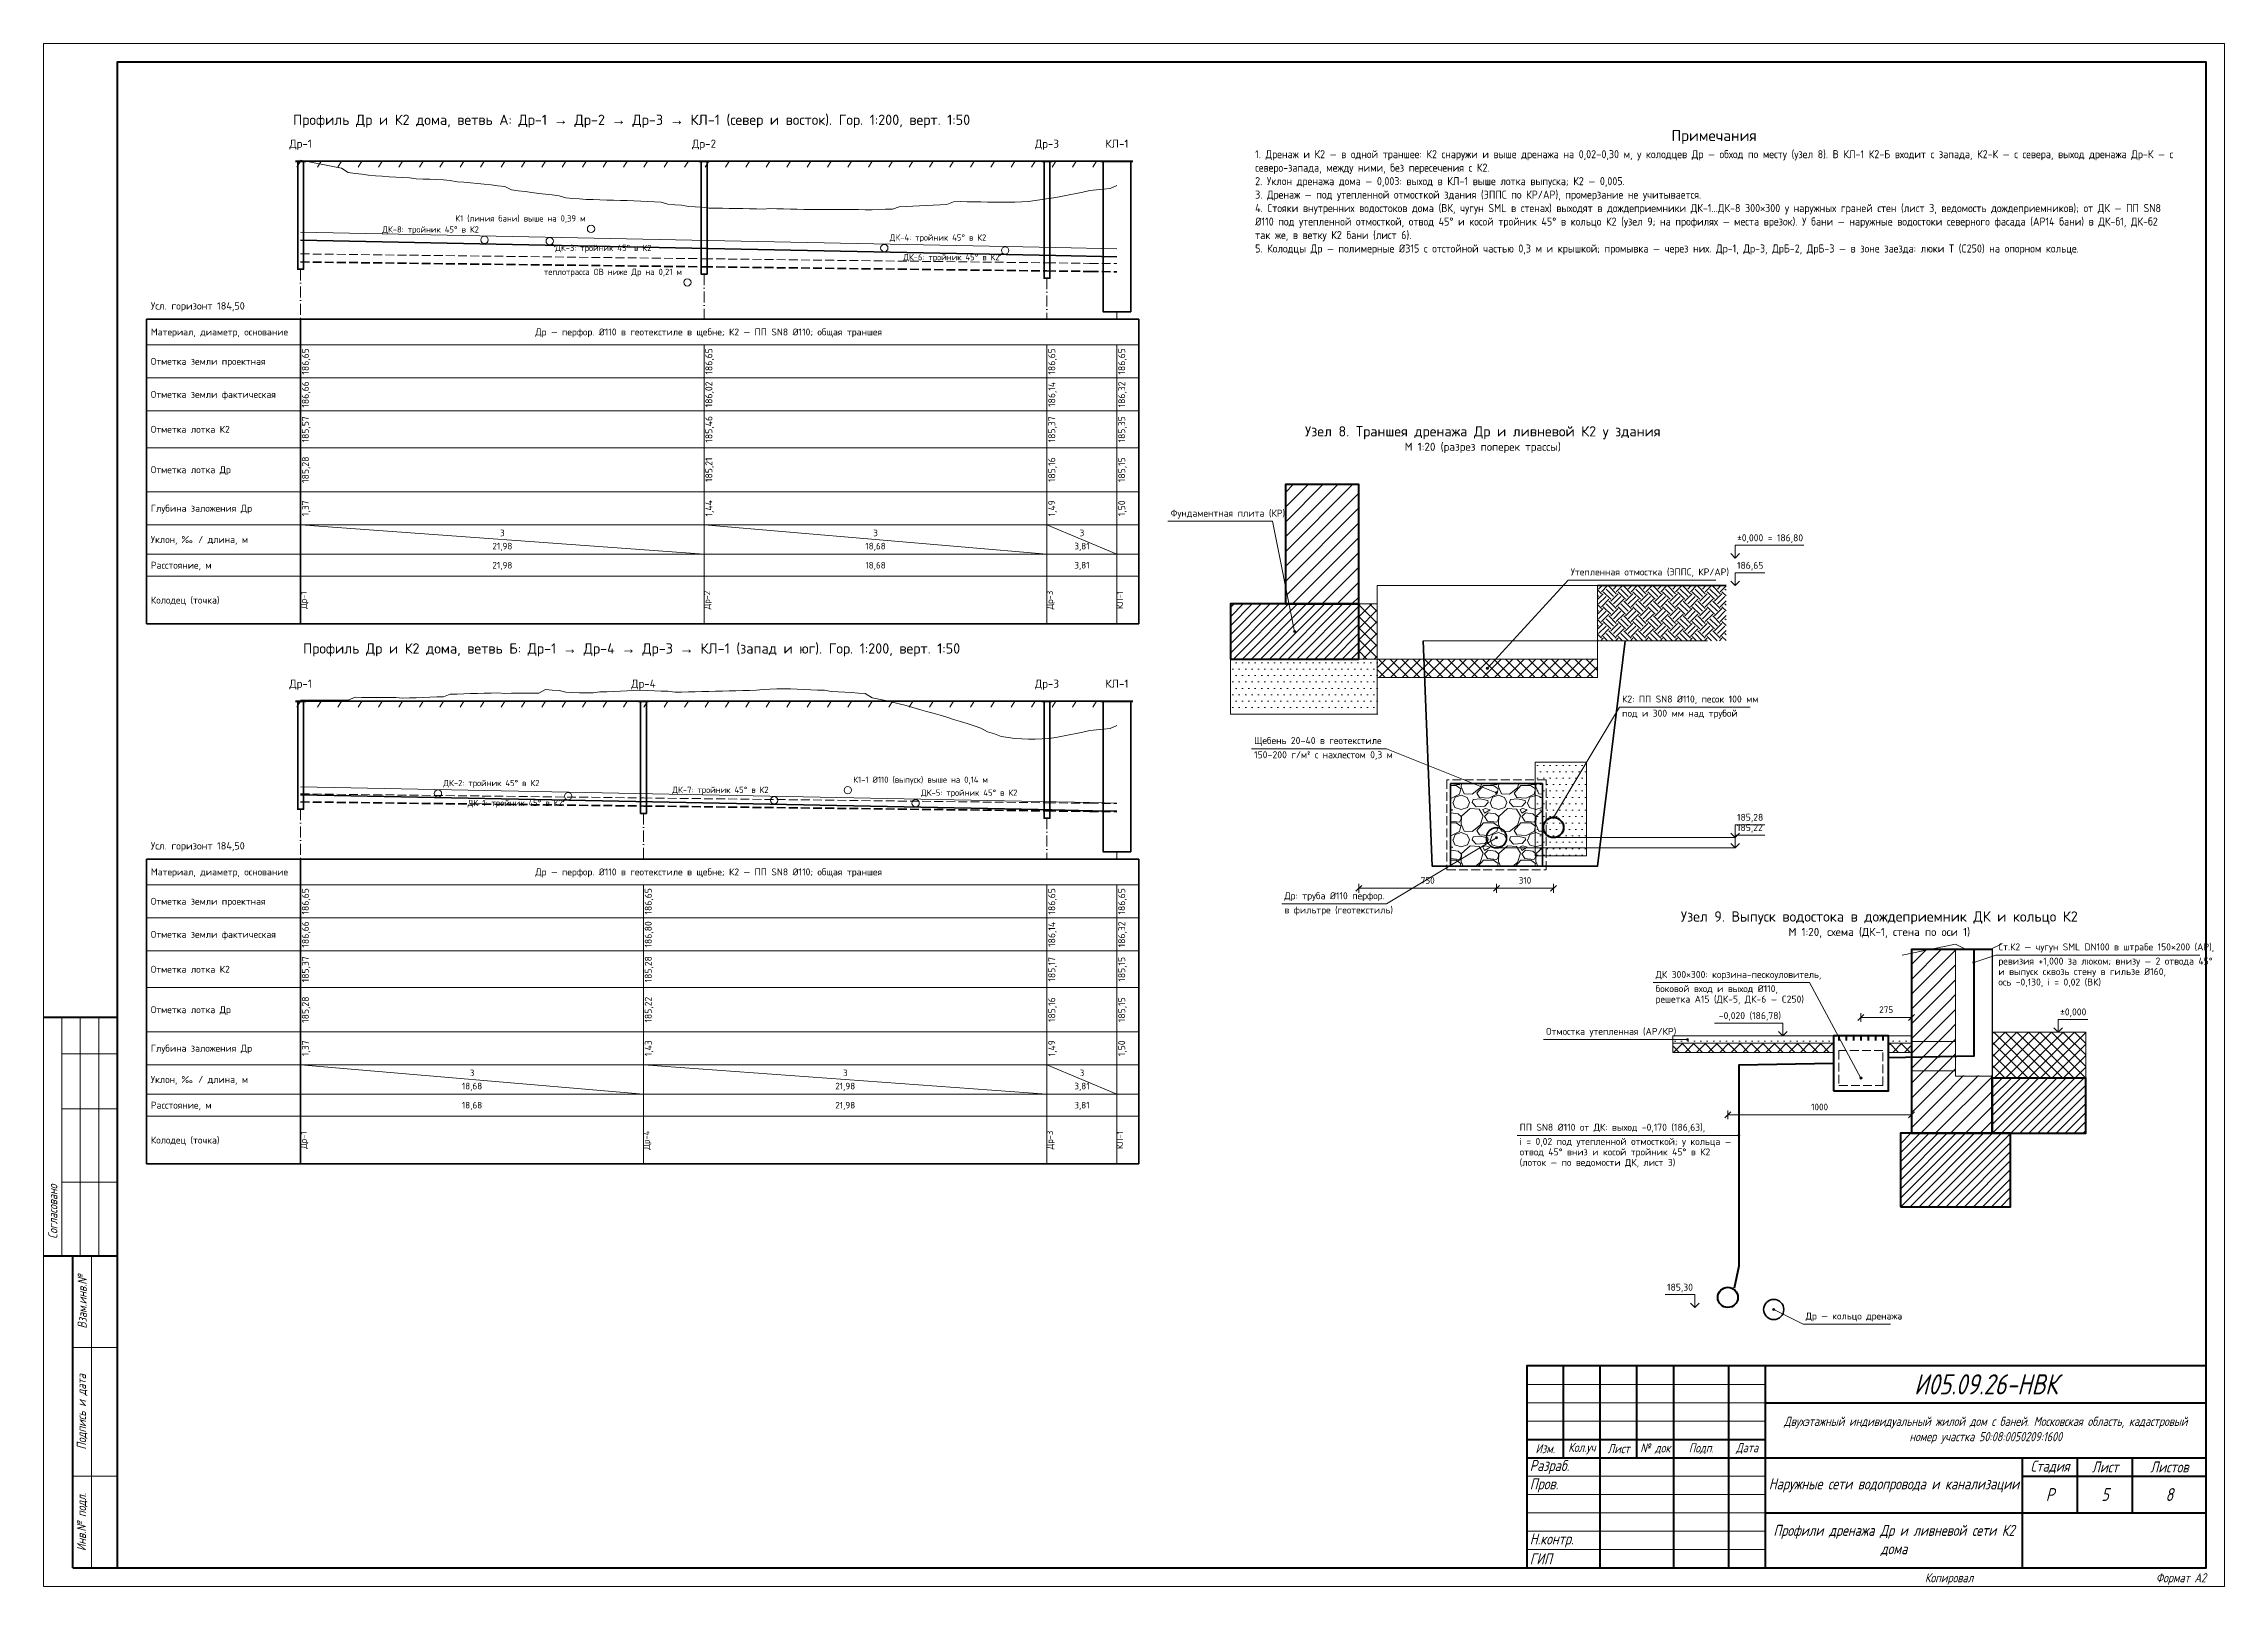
# Paper-space layout 'Лист' of a CAD drawing. Header units: millimetres. Extents: x 0 to 594, y 0 to 420.
import ezdxf
from ezdxf.enums import TextEntityAlignment as Align

# ---------------------------------------------------------------- set-up
doc = ezdxf.new("R2010")
doc.units = ezdxf.units.MM
doc.linetypes.add('ОВ_ШП', pattern=[460, 300, -80, 0, -80])
doc.linetypes.add('ОВ_ШТРИХ', pattern=[330, 240, -90])
for name, color, linetype, lineweight in [('НВК_грунт', 8, 'Continuous', 13), ('НВК_Др', 3, 'Continuous', 35), ('НВК_земля', 7, 'Continuous', 35), ('НВК_К2', 4, 'Continuous', 50), ('НВК_колодцы', 7, 'Continuous', 35), ('НВК_марки', 7, 'Continuous', 18), ('НВК_профиль', 7, 'Continuous', 18), ('НВК_текст', 7, 'Continuous', 18), ('Рамка', 7, 'Continuous', 50), ('Таблицы', 7, 'Continuous', 18), ('Текст', 7, 'Continuous', 18), ('ТМ_марки', 7, 'Continuous', 18), ('ТМ_оборуд', 7, 'Continuous', 35), ('ТМ_оборуд_тонк', 8, 'Continuous', 18), ('ТМ_размеры', 7, 'Continuous', 13), ('ТМ_стены', 7, 'Continuous', 50), ('ТМ_штрих', 8, 'Continuous', 13), ('Тонкие', 8, 'Continuous', 13)]:
    doc.layers.add(name, color=color, linetype=linetype, lineweight=lineweight)
doc.styles.add('GOST', font='isocpeur.ttf', dxfattribs={"width": 0.9})
doc.styles.add('GOST_I', font='isocpeur.ttf', dxfattribs={"width": 0.8})

psp = doc.layouts.new('Лист')

# ---------------------------------------------------------------- texts
at = {"layer": 'НВК_марки', "style": 'GOST'}
for s, p in [('Др-1', (70, 391)), ('Др-2', (179.9, 391)), ('Др-3', (273.3, 391)), ('КЛ-1', (292.35, 391)), ('Др-1', (70, 244)), ('Др-4', (163.4, 244)), ('Др-3', (273.3, 244)), ('КЛ-1', (292.35, 244))]:
    psp.add_text(s, height=2.2, dxfattribs=at).set_placement(p, align=Align.BOTTOM_CENTER)
for s, p in [('ДК-8: тройник 45° в К2', (118.57, 368.06)), ('К1 (линия бани) выше на 0,39 м', (147.6, 371.06)), ('ДК-6: тройник 45° в К2', (260.4, 360.5)), ('теплотрасса ОВ ниже Др на 0,21 м', (173.85, 356.5)), ('ДК-1: тройник 45° в К2', (141.38, 211.92)), ('ДК-7: тройник 45° в К2', (197.48, 215.5))]:
    psp.add_text(s, height=1.7, dxfattribs=at).set_placement(p, align=Align.BOTTOM_RIGHT)
for s, p in [('ДК-3: тройник 45° в К2', (139.35, 363.02)), ('ДК-4: тройник 45° в К2', (230.49, 365.86)), ('К1-1 Ø110 (выпуск) выше на 0,14 м', (220.55, 218.26)), ('ДК-2: тройник 45° в К2', (108.91, 217.34)), ('ДК-5: тройник 45° в К2', (239.02, 214.72))]:
    psp.add_text(s, height=1.7, dxfattribs=at).set_placement(p, align=Align.BOTTOM_LEFT)
at = {"layer": 'НВК_текст', "style": 'GOST'}
for s, height, p in [('Профиль Др и К2 дома, ветвь А: Др-1 → Др-2 → Др-3 → КЛ-1 (север и восток). Гор. 1:200, верт. 1:50', 2.8, (160.17, 399.27)), ('Др — перфор. Ø110 в геотекстиле в щебне; К2 — ПП SN8 Ø110; общая траншея', 1.9, (181.17, 341.5)), ('Узел 8. Траншея дренажа Др и ливневой К2 у здания', 2.8, (392, 314.45)), ('М 1:20 (разрез поперек трассы)', 2.2, (392, 310.25)), ('3', 1.8, (124.95, 286.8)), ('3', 1.8, (226.6, 286.8)), ('3', 1.8, (282.82, 286.8)), ('21,98', 1.8, (124.95, 283.2)), ('18,68', 1.8, (226.6, 283.2)), ('3,81', 1.8, (282.82, 283.2)), ('21,98', 1.8, (124.95, 278)), ('18,68', 1.8, (226.6, 278)), ('3,81', 1.8, (282.82, 278)), ('Профиль Др и К2 дома, ветвь Б: Др-1 → Др-4 → Др-3 → КЛ-1 (запад и юг). Гор. 1:200, верт. 1:50', 2.8, (160.17, 255.34)), ('Др — перфор. Ø110 в геотекстиле в щебне; К2 — ПП SN8 Ø110; общая траншея', 1.9, (181.17, 194.5)), ('Узел 9. Выпуск водостока в дождеприемник ДК и кольцо К2', 2.8, (500, 182.37)), ('М 1:20, схема (ДК-1, стена по оси 1)', 2.2, (500, 178.17)), ('18,68', 1.8, (116.7, 136.2)), ('3', 1.8, (116.7, 139.8)), ('21,98', 1.8, (218.35, 136.2)), ('3', 1.8, (218.35, 139.8)), ('3,81', 1.8, (282.82, 136.2)), ('3', 1.8, (282.82, 139.8)), ('18,68', 1.8, (116.7, 131)), ('21,98', 1.8, (218.35, 131)), ('3,81', 1.8, (282.82, 131))]:
    psp.add_text(s, height=height, dxfattribs=at).set_placement(p, align=Align.MIDDLE_CENTER)
for p in [(29.2, 347), (29.2, 200)]:
    psp.add_text('Усл. горизонт 184,50', height=2, dxfattribs=at).set_placement(p, align=Align.BOTTOM_LEFT)
for s, p in [('Материал, диаметр, основание', (29.2, 341.5)), ('Отметка земли проектная', (29.2, 333.5)), ('Отметка земли фактическая', (29.2, 324.5)), ('Отметка лотка К2', (29.2, 315)), ('Отметка лотка Др', (29.2, 304)), ('Глубина заложения Др', (29.2, 293.5)), ('Уклон, ‰ / длина, м', (29.2, 285)), ('Расстояние, м', (29.2, 278)), ('Колодец (точка)', (29.2, 268.5)), ('Материал, диаметр, основание', (29.2, 194.5)), ('Отметка земли проектная', (29.2, 186.5)), ('Отметка земли фактическая', (29.2, 177.5)), ('Отметка лотка К2', (29.2, 168)), ('Отметка лотка Др', (29.2, 157)), ('Глубина заложения Др', (29.2, 146.5)), ('Уклон, ‰ / длина, м', (29.2, 138)), ('Расстояние, м', (29.2, 131)), ('Колодец (точка)', (29.2, 121.5))]:
    psp.add_text(s, height=1.9, dxfattribs=at).set_placement(p, align=Align.MIDDLE_LEFT)
for s, height, p in [('186,65', 1.9, (71.3, 333.5)), ('186,65', 1.9, (181.2, 333.5)), ('186,65', 1.9, (274.6, 333.5)), ('186,65', 1.9, (293.65, 333.5)), ('186,66', 1.9, (71.3, 324.5)), ('186,02', 1.9, (181.2, 324.5)), ('186,14', 1.9, (274.6, 324.5)), ('186,32', 1.9, (293.65, 324.5)), ('185,57', 1.9, (71.3, 315)), ('185,46', 1.9, (181.2, 315)), ('185,37', 1.9, (274.6, 315)), ('185,35', 1.9, (293.65, 315)), ('185,28', 1.9, (71.3, 304)), ('185,21', 1.9, (181.2, 304)), ('185,16', 1.9, (274.6, 304)), ('185,15', 1.9, (293.65, 304)), ('1,37', 1.9, (71.3, 293.5)), ('1,44', 1.9, (181.2, 293.5)), ('1,49', 1.9, (274.6, 293.5)), ('1,50', 1.9, (293.65, 293.5)), ('Др-1', 1.7, (70.8, 268.5)), ('Др-2', 1.7, (180.7, 268.5)), ('Др-3', 1.7, (274.1, 268.5)), ('КЛ-1', 1.7, (293.15, 268.5)), ('186,65', 1.9, (71.3, 186.5)), ('186,65', 1.9, (164.7, 186.5)), ('186,65', 1.9, (274.6, 186.5)), ('186,65', 1.9, (293.65, 186.5)), ('186,66', 1.9, (71.3, 177.5)), ('186,80', 1.9, (164.7, 177.5)), ('186,14', 1.9, (274.6, 177.5)), ('186,32', 1.9, (293.65, 177.5)), ('185,37', 1.9, (71.3, 168)), ('185,28', 1.9, (164.7, 168)), ('185,17', 1.9, (274.6, 168)), ('185,15', 1.9, (293.65, 168)), ('185,28', 1.9, (71.3, 157)), ('185,22', 1.9, (164.7, 157)), ('185,16', 1.9, (274.6, 157)), ('185,15', 1.9, (293.65, 157)), ('1,43', 1.9, (164.7, 146.5)), ('1,49', 1.9, (274.6, 146.5)), ('1,50', 1.9, (293.65, 146.5)), ('1,37', 1.9, (71.3, 146.5)), ('Др-1', 1.7, (70.8, 121.5)), ('Др-4', 1.7, (164.2, 121.5)), ('Др-3', 1.7, (274.1, 121.5)), ('КЛ-1', 1.7, (293.15, 121.5))]:
    psp.add_text(s, height=height, rotation=90, dxfattribs=at).set_placement(p, align=Align.MIDDLE_CENTER)
at = {"layer": 'Текст', "style": 'GOST'}
psp.add_text('Примечания', height=3, dxfattribs=at).set_placement((455, 395), align=Align.MIDDLE_CENTER)
at = {"layer": 'Текст'}
for s, insert, char_height, width, attachment_point, style in [('1. Дренаж и К2 — в одной траншее: К2 снаружи и выше дренажа на 0,02–0,30 м, у колодцев Др — обход по месту (узел 8). В КЛ-1 К2-Б входит с запада, К2-К — с севера, выход дренажа Др-К — с северо-запада, между ними, без пересечения с К2.\\P2. Уклон дренажа дома — 0,003: выход в КЛ-1 выше лотка выпуска; К2 — 0,005.\\P3. Дренаж — под утепленной отмосткой здания (ЭППС по КР/АР), промерзание не учитывается.\\P4. Стояки внутренних водостоков дома (ВК, чугун SML в стенах) выходят в дождеприемники ДК-1...ДК-8 300×300 у наружных граней стен (лист 3, ведомость дождеприемников); от ДК — ПП SN8 Ø110 под утепленной отмосткой, отвод 45° и косой тройник 45° в кольцо К2 (узел 9; на профилях — места врезок). У бани — наружные водостоки северного фасада (АР14 бани) в ДК-б1, ДК-б2 так же, в ветку К2 бани (лист 6).\\P5. Колодцы Др — полимерные Ø315 с отстойной частью 0,3 м и крышкой; промывка — через них. Др-1, Др-3, ДрБ-2, ДрБ-3 — в зоне заезда: люки Т (C250) на опорном кольце.', (330, 391), 2.2, 250, 1, 'GOST'), ('{\\W0.8;\\Q15;Двухэтажный индивидуальный жилой дом с баней. Московская область, кадастровый номер участка 50:08:0050209:1600}', (529, 42.5), 2.5, 116, 5, 'GOST_I'), ('{\\W0.8;\\Q15;Наружные сети водопровода и канализации}', (504, 27.5), 3, 66, 5, 'GOST_I'), ('{\\W0.8;\\Q15;Профили дренажа Др и ливневой сети К2 дома}', (504, 12.5), 3, 66, 5, 'GOST_I')]:
    psp.add_mtext(s, dxfattribs=dict(at, insert=insert, char_height=char_height, width=width, attachment_point=attachment_point, style=style))
at = {"layer": 'Текст', "char_height": 2.5, "attachment_point": 5, "rotation": 90, "style": 'GOST_I'}
for s, insert in [('{\\W0.8;\\Q15;Согласовано}', (2.5, 102)), ('{\\W0.8;\\Q15;Взам.инв.№}', (10.5, 77.5)), ('{\\W0.8;\\Q15;Подпись и дата}', (10.5, 47.5)), ('{\\W0.8;\\Q15;Инв.№ подл.}', (10.5, 17.5))]:
    psp.add_mtext(s, dxfattribs=dict(at, insert=insert))
at = {"layer": 'Текст', "style": 'GOST_I'}
for s, insert, char_height, attachment_point in [('{\\W0.8;\\Q15;И05.09.26-НВК}', (529, 55), 5.5, 5), ('{\\W0.8;\\Q15;Изм.}', (409, 37.5), 2.5, 5), ('{\\W0.8;\\Q15;Кол.уч}', (419, 37.5), 2.5, 5), ('{\\W0.8;\\Q15;Лист}', (429, 37.5), 2.5, 5), ('{\\W0.8;\\Q15;№ док}', (439, 37.5), 2.5, 5), ('{\\W0.8;\\Q15;Подп.}', (451.5, 37.5), 2.5, 5), ('{\\W0.8;\\Q15;Дата}', (464, 37.5), 2.5, 5), ('{\\W0.8;\\Q15;Разраб.}', (404.8, 32.5), 3, 4), ('{\\W0.8;\\Q15;}', (424.8, 32.5), 3, 4), ('{\\W0.8;\\Q15;}', (459.6, 32.5), 3, 4), ('{\\W0.8;\\Q15;Стадия}', (546.5, 32.5), 3, 5), ('{\\W0.8;\\Q15;Лист}', (561.5, 32.5), 3, 5), ('{\\W0.8;\\Q15;Листов}', (579, 32.5), 3, 5), ('{\\W0.8;\\Q15;Пров.}', (404.8, 27.5), 3, 4), ('{\\W0.8;\\Q15;}', (424.8, 27.5), 3, 4), ('{\\W0.8;\\Q15;}', (459.6, 27.5), 3, 4), ('{\\W0.8;\\Q15;Р}', (546.5, 25), 3.5, 5), ('{\\W0.8;\\Q15;5}', (561.5, 25), 3.5, 5), ('{\\W0.8;\\Q15;8}', (579, 25), 3.5, 5), ('{\\W0.8;\\Q15;Н.контр.}', (404.8, 12.5), 3, 4), ('{\\W0.8;\\Q15;}', (424.8, 12.5), 3, 4), ('{\\W0.8;\\Q15;}', (459.6, 12.5), 3, 4), ('{\\W0.8;\\Q15;ГИП}', (404.8, 7.5), 3, 4), ('{\\W0.8;\\Q15;}', (424.8, 7.5), 3, 4), ('{\\W0.8;\\Q15;}', (459.6, 7.5), 3, 4), ('{\\W0.8;\\Q15;Копировал}', (519, 2), 2.5, 5), ('{\\W0.8;\\Q15;Формат А2}', (589, 2), 2.5, 6)]:
    psp.add_mtext(s, dxfattribs=dict(at, insert=insert, char_height=char_height, attachment_point=attachment_point))
at = {"layer": 'ТМ_марки', "style": 'GOST'}
for s, p in [('Фундаментная плита (КР)', (306.96, 290.65)), ('Утепленная отмостка (ЭППС, КР/АР)', (415.95, 274.65)), ('К2: ПП SN8 Ø110, песок 100 мм', (429.95, 240.05)), ('Щебень 20–40 в геотекстиле', (329.71, 228.75)), ('Др: труба Ø110 перфор.', (337.96, 186.5)), ('ДК 300×300: корзина-пескоуловитель,', (439.07, 165.07)), ('Отмостка утепленная (АР/КР)', (409.24, 149.57)), ('ПП SN8 Ø110 от ДК: выход -0,170 (186,63),', (402.04, 123.47)), ('Др — кольцо дренажа', (479.95, 72.08))]:
    psp.add_text(s, height=1.9, dxfattribs=at).set_placement(p, align=Align.BOTTOM_LEFT)
for s, p in [('под и 300 мм над трубой', (429.95, 238.65)), ('150–200 г/м² с нахлестом 0,3 м', (329.71, 227.35)), ('в фильтре (геотекстиль)', (337.96, 185.1)), ('боковой вход и выход Ø110,', (439.07, 163.67)), ('решетка A15 (ДК-5, ДК-6 — C250)', (439.07, 160.82)), ('отвод 45° вниз и косой тройник 45° в К2', (402.04, 119.22)), ('i = 0,02 под утепленной отмосткой; у кольца —', (402.04, 122.07)), ('(лоток — по ведомости ДК, лист 3)', (402.04, 116.37))]:
    psp.add_text(s, height=1.9, dxfattribs=at).set_placement(p, align=Align.TOP_LEFT)
at = {"layer": 'ТМ_размеры', "style": 'GOST'}
for s, p in [('±0,000 = 186,80', (461.25, 283.95)), ('186,65', (461.25, 276.45)), ('185,28', (461.25, 207.85)), ('185,22', (461.25, 205.05)), ('±0,000', (549.25, 154.87))]:
    psp.add_text(s, height=1.9, dxfattribs=at).set_placement(p, align=Align.BOTTOM_LEFT)
for s, p in [('750', (377, 190.75)), ('310', (403.5, 190.75)), ('275', (501.88, 155.57)), ('1000', (483.75, 129.07))]:
    psp.add_text(s, height=1.8, dxfattribs=at).set_placement(p, align=Align.BOTTOM_CENTER)
for s, p in [('-0,020 (186,78)', (473.25, 153.87)), ('185,30', (449.25, 79.92))]:
    psp.add_text(s, height=1.9, dxfattribs=at).set_placement(p, align=Align.BOTTOM_RIGHT)

# ---------------------------------------------------------------- hatches: boundary and pattern name
at = {"layer": 'ТМ_марки'}
h = psp.add_hatch(color=7, dxfattribs=at)
edge = h.paths.add_edge_path()
edge.add_arc((340.75, 259.95), 0.3, 0, 360)
h = psp.add_hatch(color=7, dxfattribs=at)
edge = h.paths.add_edge_path()
edge.add_arc((393.25, 249.95), 0.3, 0, 360)
h = psp.add_hatch(color=7, dxfattribs=at)
edge = h.paths.add_edge_path()
edge.add_arc((395.75, 216.05), 0.3, 0, 360)
h = psp.add_hatch(color=7, dxfattribs=at)
edge = h.paths.add_edge_path()
edge.add_arc((411.25, 209.35), 0.3, 0, 360)
h = psp.add_hatch(color=7, dxfattribs=at)
edge = h.paths.add_edge_path()
edge.add_arc((395.75, 203.8), 0.3, 0, 360)
h = psp.add_hatch(color=7, dxfattribs=at)
edge = h.paths.add_edge_path()
edge.add_arc((447.75, 148.87), 0.3, 0, 360)
h = psp.add_hatch(color=7, dxfattribs=at)
edge = h.paths.add_edge_path()
edge.add_arc((495, 138.37), 0.3, 0, 360)
h = psp.add_hatch(color=7, dxfattribs=at)
edge = h.paths.add_edge_path()
edge.add_arc((461.75, 122.77), 0.3, 0, 360)
h = psp.add_hatch(color=7, dxfattribs=at)
edge = h.paths.add_edge_path()
edge.add_arc((471.25, 75.38), 0.3, 0, 360)
at = {"layer": 'ТМ_штрих'}
h = psp.add_hatch(dxfattribs=at)
h.set_pattern_fill('ANSI31', scale=0.9)
h.paths.add_polyline_path([(338.25, 267.45), (358.25, 267.45), (358.25, 299.95), (338.25, 299.95)])
h = psp.add_hatch(dxfattribs=at)
h.set_pattern_fill('ANSI31', scale=0.55)
h.paths.add_polyline_path([(323.25, 252.45), (358.25, 252.45), (358.25, 267.45), (323.25, 267.45)])
h = psp.add_hatch(dxfattribs=at)
h.set_pattern_fill('ANSI37', scale=0.7)
h.paths.add_polyline_path([(358.25, 252.45), (363.25, 252.45), (363.25, 267.45), (358.25, 267.45)])
h = psp.add_hatch(dxfattribs=at)
h.set_pattern_fill('EARTH', scale=0.45, angle=45)
h.paths.add_polyline_path([(423.25, 257.45), (458.25, 257.45), (458.25, 272.45), (423.25, 272.45)])
h = psp.add_hatch(dxfattribs=at)
h.set_pattern_fill('DOTS', scale=1.1)
h.paths.add_polyline_path([(323.25, 237.45), (363.25, 237.45), (363.25, 252.45), (323.25, 252.45)])
h = psp.add_hatch(dxfattribs=at)
h.set_pattern_fill('ANSI37', scale=0.7)
h.paths.add_polyline_path([(363.25, 247.45), (423.25, 247.45), (423.25, 252.45), (363.25, 252.45)])
h = psp.add_hatch(dxfattribs=at)
h.set_pattern_fill('DOTS', scale=1.1)
h.paths.add_polyline_path([(406.25, 198.85), (420.25, 198.85), (420.25, 224.35), (406.25, 224.35)])
h = psp.add_hatch(dxfattribs=at)
h.set_pattern_fill('GRAVEL', scale=0.4)
h.paths.add_polyline_path([(383.25, 196.05), (408.25, 196.05), (408.25, 218.55), (383.25, 218.55)])
h = psp.add_hatch(dxfattribs=at)
h.set_pattern_fill('ANSI31', scale=0.9)
h.paths.add_polyline_path([(508.75, 123.37), (530.75, 123.37), (530.75, 173.37), (508.75, 173.37)])
h = psp.add_hatch(dxfattribs=at)
h.set_pattern_fill('DOTS', scale=1.1)
h.paths.add_polyline_path([(443.75, 147.87), (487.5, 147.87), (487.5, 149.87), (443.75, 149.87)])
h = psp.add_hatch(dxfattribs=at)
h.set_pattern_fill('DOTS', scale=1.1)
h.paths.add_polyline_path([(502.5, 147.87), (508.75, 147.87), (508.75, 149.87), (502.5, 149.87)])
h = psp.add_hatch(dxfattribs=at)
h.set_pattern_fill('ANSI37', scale=0.7)
h.paths.add_polyline_path([(530.75, 138.37), (556.25, 138.37), (556.25, 150.87), (530.75, 150.87)])
h = psp.add_hatch(dxfattribs=at)
h.set_pattern_fill('ANSI37', scale=0.7)
h.paths.add_polyline_path([(443.75, 145.37), (487.5, 145.37), (487.5, 147.87), (443.75, 147.87)])
h = psp.add_hatch(dxfattribs=at)
h.set_pattern_fill('ANSI37', scale=0.7)
h.paths.add_polyline_path([(502.5, 145.37), (508.75, 145.37), (508.75, 147.87), (502.5, 147.87)])
h = psp.add_hatch(dxfattribs=at)
h.set_pattern_fill('ANSI31', scale=0.55)
h.paths.add_polyline_path([(530.75, 123.37), (556.25, 123.37), (556.25, 138.37), (530.75, 138.37)])
h = psp.add_hatch(dxfattribs=at)
h.set_pattern_fill('ANSI31', scale=0.55)
h.paths.add_polyline_path([(505.75, 103.37), (535.75, 103.37), (535.75, 123.37), (505.75, 123.37)])

# ---------------------------------------------------------------- linework, layer by layer
at = {"layer": 'НВК_грунт'}
for points in [[(70, 388), (69, 386.4)], [(75.56, 388), (74.56, 386.4)], [(81.12, 388), (80.12, 386.4)], [(86.68, 388), (85.68, 386.4)], [(92.23, 388), (91.23, 386.4)], [(97.79, 388), (96.79, 386.4)], [(103.35, 388), (102.35, 386.4)], [(108.91, 388), (107.91, 386.4)], [(114.47, 388), (113.47, 386.4)], [(120.03, 388), (119.03, 386.4)], [(125.59, 388), (124.59, 386.4)], [(131.15, 388), (130.15, 386.4)], [(136.7, 388), (135.7, 386.4)], [(142.26, 388), (141.26, 386.4)], [(147.82, 388), (146.82, 386.4)], [(153.38, 388), (152.38, 386.4)], [(158.94, 388), (157.94, 386.4)], [(164.5, 388), (163.5, 386.4)], [(170.06, 388), (169.06, 386.4)], [(175.61, 388), (174.61, 386.4)], [(181.17, 388), (180.17, 386.4)], [(186.73, 388), (185.73, 386.4)], [(192.29, 388), (191.29, 386.4)], [(197.85, 388), (196.85, 386.4)], [(203.41, 388), (202.41, 386.4)], [(208.97, 388), (207.97, 386.4)], [(214.52, 388), (213.52, 386.4)], [(220.08, 388), (219.08, 386.4)], [(225.64, 388), (224.64, 386.4)], [(231.2, 388), (230.2, 386.4)], [(236.76, 388), (235.76, 386.4)], [(242.32, 388), (241.32, 386.4)], [(247.88, 388), (246.88, 386.4)], [(253.44, 388), (252.44, 386.4)], [(258.99, 388), (257.99, 386.4)], [(264.55, 388), (263.55, 386.4)], [(270.11, 388), (269.11, 386.4)], [(275.67, 388), (274.67, 386.4)], [(281.23, 388), (280.23, 386.4)], [(286.79, 388), (285.79, 386.4)], [(70, 241), (69, 239.4)], [(75.56, 241), (74.56, 239.4)], [(81.12, 241), (80.12, 239.4)], [(86.68, 241), (85.68, 239.4)], [(92.23, 241), (91.23, 239.4)], [(97.79, 241), (96.79, 239.4)], [(103.35, 241), (102.35, 239.4)], [(108.91, 241), (107.91, 239.4)], [(114.47, 241), (113.47, 239.4)], [(120.03, 241), (119.03, 239.4)], [(125.59, 241), (124.59, 239.4)], [(131.15, 241), (130.15, 239.4)], [(136.7, 241), (135.7, 239.4)], [(142.26, 241), (141.26, 239.4)], [(147.82, 241), (146.82, 239.4)], [(153.38, 241), (152.38, 239.4)], [(158.94, 241), (157.94, 239.4)], [(164.5, 241), (163.5, 239.4)], [(170.06, 241), (169.06, 239.4)], [(175.61, 241), (174.61, 239.4)], [(181.17, 241), (180.17, 239.4)], [(186.73, 241), (185.73, 239.4)], [(192.29, 241), (191.29, 239.4)], [(197.85, 241), (196.85, 239.4)], [(203.41, 241), (202.41, 239.4)], [(208.97, 241), (207.97, 239.4)], [(214.52, 241), (213.52, 239.4)], [(220.08, 241), (219.08, 239.4)], [(225.64, 241), (224.64, 239.4)], [(231.2, 241), (230.2, 239.4)], [(236.76, 241), (235.76, 239.4)], [(242.32, 241), (241.32, 239.4)], [(247.88, 241), (246.88, 239.4)], [(253.44, 241), (252.44, 239.4)], [(258.99, 241), (257.99, 239.4)], [(264.55, 241), (263.55, 239.4)], [(270.11, 241), (269.11, 239.4)], [(275.67, 241), (274.67, 239.4)], [(281.23, 241), (280.23, 239.4)], [(286.79, 241), (285.79, 239.4)]]:
    psp.add_lwpolyline(points, dxfattribs=at)
at = {"layer": 'НВК_грунт', "linetype": 'ОВ_ШТРИХ', "ltscale": 0.01}
for points in [[(70, 388.27), (71.85, 387.89), (73.71, 387.52), (75.56, 387.15), (77.41, 386.8), (79.26, 386.45), (81.12, 386.12), (82.97, 384.91), (84.82, 384.66), (86.68, 384.43), (88.53, 384.23), (90.38, 384.05), (92.23, 383.89), (94.09, 383.76), (95.94, 383.64), (97.79, 383.53), (99.65, 383.44), (101.5, 383.21), (103.35, 383.14), (105.2, 383.06), (107.06, 382.98), (108.91, 382.89), (110.76, 382.77), (112.62, 382.4), (114.47, 382.26), (116.32, 382.1), (118.17, 381.93), (120.03, 381.73), (121.88, 381.52), (123.73, 381.3), (125.59, 381.07), (127.44, 380.21), (129.29, 379.96), (131.15, 379.71), (133, 379.47), (134.85, 379.24), (136.7, 379.01), (138.56, 378.8), (140.41, 378.6), (142.26, 377.98), (144.12, 377.83), (145.97, 377.71), (147.82, 377.61), (149.67, 377.53), (151.53, 377.46), (153.38, 377.41), (155.23, 377.36), (157.09, 377.31), (158.94, 377.26), (160.79, 377.2), (162.64, 377.13), (164.5, 377.05), (166.35, 376.96), (168.2, 376.86), (170.06, 376.27), (171.91, 376.14), (173.76, 376.01), (175.61, 375.68), (177.47, 375.57), (179.32, 375.47), (181.17, 375.21), (183.03, 375.19), (184.88, 375.17), (186.73, 375.15), (188.58, 375.12), (190.44, 375.09), (192.29, 375.05), (194.14, 375.01), (196, 374.96), (197.85, 375.1), (199.7, 375.05), (201.55, 375), (203.41, 374.95), (205.26, 374.91), (207.11, 374.87), (208.97, 374.84), (210.82, 374.82), (212.67, 374.81), (214.52, 374.81), (216.38, 374.82), (218.23, 374.84), (220.08, 374.88), (221.94, 374.87), (223.79, 374.72), (225.64, 374.77), (227.5, 374.83), (229.35, 374.89), (231.2, 374.96), (233.05, 375.53), (234.91, 375.64), (236.76, 375.74), (238.61, 375.85), (240.47, 375.96), (242.32, 376.06), (244.17, 376.16), (246.02, 376.25), (247.88, 376.97), (249.73, 376.98), (251.58, 376.97), (253.44, 376.95), (255.29, 376.91), (257.14, 376.88), (258.99, 376.84), (260.85, 376.82), (262.7, 376.82), (264.55, 376.84), (266.41, 376.89), (268.26, 376.99), (270.11, 377.33), (271.96, 377.56), (273.82, 377.83), (275.67, 378.12), (277.52, 378.45), (279.38, 378.82), (281.23, 379.2), (283.08, 379.59), (284.93, 379.98), (286.79, 380.19), (288.64, 380.37), (290.49, 380.52), (292.35, 381.37)], [(70, 241.27), (71.85, 241.28), (73.71, 241.29), (75.56, 241.29), (77.41, 241.29), (79.26, 241.28), (81.12, 241.27), (82.97, 241.24), (84.82, 242.04), (86.68, 242.02), (88.53, 242), (90.38, 241.99), (92.23, 241.97), (94.09, 241.96), (95.94, 241.96), (97.79, 241.85), (99.65, 241.89), (101.5, 241.93), (103.35, 241.99), (105.2, 242.05), (107.06, 242.13), (108.91, 242.21), (110.76, 242.87), (112.62, 242.93), (114.47, 243), (116.32, 243.06), (118.17, 243.12), (120.03, 243.17), (121.88, 243.21), (123.73, 243.25), (125.59, 243.1), (127.44, 243.14), (129.29, 243.17), (131.15, 243.18), (133, 243.19), (134.85, 243.19), (136.7, 244.13), (138.56, 244.03), (140.41, 243.93), (142.26, 243.42), (144.12, 243.35), (145.97, 243.3), (147.82, 243.27), (149.67, 243.25), (151.53, 243.5), (153.38, 243.54), (155.23, 243.6), (157.09, 243.68), (158.94, 243.78), (160.79, 243.87), (162.64, 243.97), (164.5, 243.93), (166.35, 243.82), (168.2, 243.74), (170.06, 243.68), (171.91, 243.42), (173.76, 243.45), (175.61, 243.49), (177.47, 243.54), (179.32, 243.59), (181.17, 243.65), (183.03, 243.7), (184.88, 243.75), (186.73, 243.79), (188.58, 243.83), (190.44, 243.87), (192.29, 243.92), (194.14, 244.01), (196, 244.14), (197.85, 244.29), (199.7, 244.38), (201.55, 244.39), (203.41, 244.34), (205.26, 244.25), (207.11, 244.17), (208.97, 244.09), (210.82, 244.02), (212.67, 243.96), (214.52, 243.65), (216.38, 243.54), (218.23, 243.44), (220.08, 243.33), (221.94, 243.21), (223.79, 243.07), (225.64, 241.9), (227.5, 241.55), (229.35, 241.15), (231.2, 240.72), (233.05, 240.26), (234.91, 239.77), (236.76, 239.27), (238.61, 238.75), (240.47, 238.22), (242.32, 237.69), (244.17, 237.15), (246.02, 236.6), (247.88, 236.04), (249.73, 235.47), (251.58, 234.88), (253.44, 234.27), (255.29, 233.67), (257.14, 232.6), (258.99, 232.12), (260.85, 231.35), (262.7, 231.07), (264.55, 230.87), (266.41, 230.74), (268.26, 230.69), (270.11, 230.68), (271.96, 230.72), (273.82, 230.83), (275.67, 231.12), (277.52, 231.45), (279.38, 231.82), (281.23, 232.2), (283.08, 232.59), (284.93, 232.98), (286.79, 233.19), (288.64, 233.37), (290.49, 233.52), (292.35, 234.37)]]:
    psp.add_lwpolyline(points, dxfattribs=at)
at = {"layer": 'НВК_Др', "linetype": 'ОВ_ШТРИХ', "lineweight": 18, "ltscale": 0.01}
for points in [[(70, 362.76), (179.9, 361.44)], [(179.9, 361.44), (273.3, 360.32)], [(273.3, 360.32), (284.92, 360.18)], [(284.92, 360.18), (292.35, 360.1)], [(70, 215.76), (163.4, 214.64)], [(163.4, 214.64), (273.3, 213.32)], [(273.3, 213.32), (284.92, 213.18)], [(284.92, 213.18), (292.35, 213.1)]]:
    psp.add_lwpolyline(points, dxfattribs=at)
at = {"layer": 'НВК_Др', "linetype": 'ОВ_ШТРИХ', "lineweight": 35, "ltscale": 0.01}
for points in [[(70, 360.56), (179.9, 359.24)], [(179.9, 359.24), (273.3, 358.12)], [(273.3, 358.12), (284.92, 357.98)], [(284.92, 357.98), (292.35, 357.9)], [(70, 213.56), (163.4, 212.44)], [(163.4, 212.44), (273.3, 211.12)], [(273.3, 211.12), (284.92, 210.98)], [(284.92, 210.98), (292.35, 210.9)]]:
    psp.add_lwpolyline(points, dxfattribs=at)
at = {"layer": 'НВК_Др'}
for centre in [(395.75, 203.8), (471.25, 75.38)]:
    psp.add_circle(centre, 2.75, dxfattribs=at)
at = {"layer": 'НВК_земля'}
for points in [[(70, 388), (71.85, 388), (73.71, 388), (75.56, 388), (77.41, 388), (79.26, 388), (81.12, 388), (82.97, 388), (84.82, 388), (86.68, 388), (88.53, 388), (90.38, 388), (92.23, 388), (94.09, 388), (95.94, 388), (97.79, 388), (99.65, 388), (101.5, 388), (103.35, 388), (105.2, 388), (107.06, 388), (108.91, 388), (110.76, 388), (112.62, 388), (114.47, 388), (116.32, 388), (118.17, 388), (120.03, 388), (121.88, 388), (123.73, 388), (125.59, 388), (127.44, 388), (129.29, 388), (131.15, 388), (133, 388), (134.85, 388), (136.7, 388), (138.56, 388), (140.41, 388), (142.26, 388), (144.12, 388), (145.97, 388), (147.82, 388), (149.67, 388), (151.53, 388), (153.38, 388), (155.23, 388), (157.09, 388), (158.94, 388), (160.79, 388), (162.64, 388), (164.5, 388), (166.35, 388), (168.2, 388), (170.06, 388), (171.91, 388), (173.76, 388), (175.61, 388), (177.47, 388), (179.32, 388), (181.17, 388), (183.03, 388), (184.88, 388), (186.73, 388), (188.58, 388), (190.44, 388), (192.29, 388), (194.14, 388), (196, 388), (197.85, 388), (199.7, 388), (201.55, 388), (203.41, 388), (205.26, 388), (207.11, 388), (208.97, 388), (210.82, 388), (212.67, 388), (214.52, 388), (216.38, 388), (218.23, 388), (220.08, 388), (221.94, 388), (223.79, 388), (225.64, 388), (227.5, 388), (229.35, 388), (231.2, 388), (233.05, 388), (234.91, 388), (236.76, 388), (238.61, 388), (240.47, 388), (242.32, 388), (244.17, 388), (246.02, 388), (247.88, 388), (249.73, 388), (251.58, 388), (253.44, 388), (255.29, 388), (257.14, 388), (258.99, 388), (260.85, 388), (262.7, 388), (264.55, 388), (266.41, 388), (268.26, 388), (270.11, 388), (271.96, 388), (273.82, 388), (275.67, 388), (277.52, 388), (279.38, 388), (281.23, 388), (283.08, 388), (284.93, 388), (286.79, 388), (288.64, 388), (290.49, 388), (292.35, 388)], [(423.25, 272.45), (458.25, 272.45)], [(70, 241), (71.85, 241), (73.71, 241), (75.56, 241), (77.41, 241), (79.26, 241), (81.12, 241), (82.97, 241), (84.82, 241), (86.68, 241), (88.53, 241), (90.38, 241), (92.23, 241), (94.09, 241), (95.94, 241), (97.79, 241), (99.65, 241), (101.5, 241), (103.35, 241), (105.2, 241), (107.06, 241), (108.91, 241), (110.76, 241), (112.62, 241), (114.47, 241), (116.32, 241), (118.17, 241), (120.03, 241), (121.88, 241), (123.73, 241), (125.59, 241), (127.44, 241), (129.29, 241), (131.15, 241), (133, 241), (134.85, 241), (136.7, 241), (138.56, 241), (140.41, 241), (142.26, 241), (144.12, 241), (145.97, 241), (147.82, 241), (149.67, 241), (151.53, 241), (153.38, 241), (155.23, 241), (157.09, 241), (158.94, 241), (160.79, 241), (162.64, 241), (164.5, 241), (166.35, 241), (168.2, 241), (170.06, 241), (171.91, 241), (173.76, 241), (175.61, 241), (177.47, 241), (179.32, 241), (181.17, 241), (183.03, 241), (184.88, 241), (186.73, 241), (188.58, 241), (190.44, 241), (192.29, 241), (194.14, 241), (196, 241), (197.85, 241), (199.7, 241), (201.55, 241), (203.41, 241), (205.26, 241), (207.11, 241), (208.97, 241), (210.82, 241), (212.67, 241), (214.52, 241), (216.38, 241), (218.23, 241), (220.08, 241), (221.94, 241), (223.79, 241), (225.64, 241), (227.5, 241), (229.35, 241), (231.2, 241), (233.05, 241), (234.91, 241), (236.76, 241), (238.61, 241), (240.47, 241), (242.32, 241), (244.17, 241), (246.02, 241), (247.88, 241), (249.73, 241), (251.58, 241), (253.44, 241), (255.29, 241), (257.14, 241), (258.99, 241), (260.85, 241), (262.7, 241), (264.55, 241), (266.41, 241), (268.26, 241), (270.11, 241), (271.96, 241), (273.82, 241), (275.67, 241), (277.52, 241), (279.38, 241), (281.23, 241), (283.08, 241), (284.93, 241), (286.79, 241), (288.64, 241), (290.49, 241), (292.35, 241)]]:
    psp.add_lwpolyline(points, dxfattribs=at)
at = {"layer": 'НВК_К2', "lineweight": 18}
for points in [[(70, 368.68), (181.01, 366.44)], [(181.01, 366.44), (275.73, 364.52)], [(275.73, 364.52), (292.35, 364.18)], [(70, 217.68), (165.81, 215.76)], [(165.81, 215.76), (270.91, 213.66)], [(270.91, 213.66), (285.69, 213.36)], [(285.69, 213.36), (292.35, 213.22)]]:
    psp.add_lwpolyline(points, dxfattribs=at)
at = {"layer": 'НВК_К2', "lineweight": 35}
for points in [[(70, 366.48), (181.01, 364.24)], [(181.01, 364.24), (275.73, 362.32)], [(275.73, 362.32), (292.35, 361.98)], [(70, 215.48), (165.81, 213.56)], [(165.81, 213.56), (270.91, 211.46)], [(270.91, 211.46), (285.69, 211.16)], [(285.69, 211.16), (292.35, 211.02)]]:
    psp.add_lwpolyline(points, dxfattribs=at)
at = {"layer": 'НВК_К2', "lineweight": 50}
psp.add_lwpolyline([(487.5, 134.87), (502.5, 134.87), (502.5, 149.87), (487.5, 149.87)], close=True, dxfattribs=at)
at = {"layer": 'НВК_К2'}
for points in [[(489, 149.87), (489, 148.62)], [(491, 149.87), (491, 148.62)], [(493, 149.87), (493, 148.62)], [(495, 149.87), (495, 148.62)], [(497, 149.87), (497, 148.62)], [(499, 149.87), (499, 148.62)], [(501, 149.87), (501, 148.62)]]:
    psp.add_lwpolyline(points, dxfattribs=at)
at = {"layer": 'НВК_К2', "lineweight": 50}
psp.add_lwpolyline([(487.5, 142.37), (461.75, 141.86), (461.75, 87.17), (460.5, 81.17)], dxfattribs=at)
at = {"layer": 'НВК_К2'}
for centre in [(411.25, 206.6), (458.75, 78.67)]:
    psp.add_circle(centre, 2.75, dxfattribs=at)
at = {"layer": 'НВК_колодцы', "lineweight": 50}
for points in [[(68.6, 388), (71.4, 388)], [(178.5, 388), (181.3, 388)], [(271.9, 388), (274.7, 388)], [(288, 388), (296.7, 388)], [(68.6, 241), (71.4, 241)], [(162, 241), (164.8, 241)], [(271.9, 241), (274.7, 241)], [(288, 241), (296.7, 241)]]:
    psp.add_lwpolyline(points, dxfattribs=at)
at = {"layer": 'НВК_колодцы', "lineweight": 35}
for points in [[(69.2, 388), (69.2, 358.56), (70.8, 358.56), (70.8, 388)], [(179.1, 388), (179.1, 357.24), (180.7, 357.24), (180.7, 388)], [(272.5, 388), (272.5, 356.12), (274.1, 356.12), (274.1, 388)], [(288.6, 388), (288.6, 347), (296.1, 347), (296.1, 388)], [(69.2, 241), (69.2, 211.56), (70.8, 211.56), (70.8, 241)], [(162.6, 241), (162.6, 210.44), (164.2, 210.44), (164.2, 241)], [(272.5, 241), (272.5, 209.12), (274.1, 209.12), (274.1, 241)], [(288.6, 241), (288.6, 200), (296.1, 200), (296.1, 241)]]:
    psp.add_lwpolyline(points, dxfattribs=at)
at = {"layer": 'НВК_марки'}
for points in [[(138.55, 365.52), (139.35, 364.72)], [(261.2, 363), (260.4, 362.2)], [(142.18, 214.42), (141.38, 213.62)]]:
    psp.add_lwpolyline(points, dxfattribs=at)
for centre in [(149.1, 369.56), (120.07, 366.56), (137.85, 366.22), (228.99, 364.36), (261.9, 363.7), (175.35, 355), (107.41, 215.84), (142.88, 215.12), (198.98, 214), (219.05, 216.76), (237.52, 213.22)]:
    psp.add_circle(centre, 1, dxfattribs=at)
at = {"layer": 'НВК_профиль', "linetype": 'ОВ_ШП', "ltscale": 0.01}
for points in [[(70, 358.56), (70, 345)], [(179.9, 357.24), (179.9, 345)], [(273.3, 356.12), (273.3, 345)], [(292.35, 347), (292.35, 345)], [(70, 211.56), (70, 198)], [(163.4, 210.44), (163.4, 198)], [(273.3, 209.12), (273.3, 198)], [(292.35, 200), (292.35, 198)]]:
    psp.add_lwpolyline(points, dxfattribs=at)
at = {"layer": 'НВК_профиль', "lineweight": 35}
for points in [[(28, 345), (298.35, 345)], [(28, 262), (28, 345)], [(70, 262), (70, 345)], [(298.35, 262), (298.35, 345)], [(28, 262), (298.35, 262)], [(28, 198), (298.35, 198)], [(28, 115), (28, 198)], [(70, 115), (70, 198)], [(298.35, 115), (298.35, 198)], [(28, 115), (298.35, 115)]]:
    psp.add_lwpolyline(points, dxfattribs=at)
at = {"layer": 'НВК_профиль', "lineweight": 18}
for points in [[(28, 338), (298.35, 338)], [(28, 329), (298.35, 329)], [(28, 320), (298.35, 320)], [(28, 310), (298.35, 310)], [(28, 298), (298.35, 298)], [(28, 289), (298.35, 289)], [(28, 281), (298.35, 281)], [(28, 275), (298.35, 275)], [(28, 191), (298.35, 191)], [(28, 182), (298.35, 182)], [(28, 173), (298.35, 173)], [(28, 163), (298.35, 163)], [(28, 151), (298.35, 151)], [(28, 142), (298.35, 142)], [(28, 134), (298.35, 134)], [(28, 128), (298.35, 128)]]:
    psp.add_lwpolyline(points, dxfattribs=at)
at = {"layer": 'НВК_профиль'}
for points in [[(70, 329), (70, 338)], [(179.9, 329), (179.9, 338)], [(273.3, 329), (273.3, 338)], [(292.35, 329), (292.35, 338)], [(70, 320), (70, 329)], [(179.9, 320), (179.9, 329)], [(273.3, 320), (273.3, 329)], [(292.35, 320), (292.35, 329)], [(70, 310), (70, 320)], [(179.9, 310), (179.9, 320)], [(273.3, 310), (273.3, 320)], [(292.35, 310), (292.35, 320)], [(70, 298), (70, 310)], [(179.9, 298), (179.9, 310)], [(273.3, 298), (273.3, 310)], [(292.35, 298), (292.35, 310)], [(70, 289), (70, 298)], [(179.9, 289), (179.9, 298)], [(273.3, 289), (273.3, 298)], [(292.35, 289), (292.35, 298)], [(70, 281), (70, 289)], [(70, 289), (179.9, 281)], [(179.9, 281), (179.9, 289)], [(179.9, 289), (273.3, 281)], [(273.3, 281), (273.3, 289)], [(273.3, 289), (292.35, 281)], [(292.35, 281), (292.35, 289)], [(70, 275), (70, 281)], [(70, 275), (70, 281)], [(179.9, 275), (179.9, 281)], [(179.9, 275), (179.9, 281)], [(179.9, 275), (179.9, 281)], [(273.3, 275), (273.3, 281)], [(273.3, 275), (273.3, 281)], [(273.3, 275), (273.3, 281)], [(292.35, 275), (292.35, 281)], [(292.35, 275), (292.35, 281)], [(70, 262), (70, 275)], [(179.9, 262), (179.9, 275)], [(273.3, 262), (273.3, 275)], [(292.35, 262), (292.35, 275)], [(70, 182), (70, 191)], [(163.4, 182), (163.4, 191)], [(273.3, 182), (273.3, 191)], [(292.35, 182), (292.35, 191)], [(70, 173), (70, 182)], [(163.4, 173), (163.4, 182)], [(273.3, 173), (273.3, 182)], [(292.35, 173), (292.35, 182)], [(70, 163), (70, 173)], [(163.4, 163), (163.4, 173)], [(273.3, 163), (273.3, 173)], [(292.35, 163), (292.35, 173)], [(70, 151), (70, 163)], [(163.4, 151), (163.4, 163)], [(273.3, 151), (273.3, 163)], [(292.35, 151), (292.35, 163)], [(70, 142), (70, 151)], [(163.4, 142), (163.4, 151)], [(273.3, 142), (273.3, 151)], [(292.35, 142), (292.35, 151)], [(70, 134), (70, 142)], [(70, 142), (163.4, 134)], [(163.4, 134), (163.4, 142)], [(163.4, 142), (273.3, 134)], [(273.3, 134), (273.3, 142)], [(273.3, 142), (292.35, 134)], [(292.35, 134), (292.35, 142)], [(70, 128), (70, 134)], [(70, 128), (70, 134)], [(163.4, 128), (163.4, 134)], [(163.4, 128), (163.4, 134)], [(163.4, 128), (163.4, 134)], [(273.3, 128), (273.3, 134)], [(273.3, 128), (273.3, 134)], [(273.3, 128), (273.3, 134)], [(292.35, 128), (292.35, 134)], [(292.35, 128), (292.35, 134)], [(70, 115), (70, 128)], [(163.4, 115), (163.4, 128)], [(273.3, 115), (273.3, 128)], [(292.35, 115), (292.35, 128)]]:
    psp.add_lwpolyline(points, dxfattribs=at)
at = {"layer": 'Рамка', "lineweight": 50}
for points in [[(20, 5), (589, 5), (589, 415), (20, 415)], [(404, 5), (589, 5), (589, 60), (404, 60)]]:
    psp.add_lwpolyline(points, close=True, dxfattribs=at)
at = {"layer": 'Таблицы', "lineweight": 50}
for p, q in [((0, 155), (20, 155)), ((0, 90), (20, 90)), ((8, 5), (8, 90)), ((414, 35), (414, 60)), ((424, 5), (424, 60)), ((434, 35), (434, 60)), ((444, 5), (444, 60)), ((459, 5), (459, 60)), ((469, 5), (469, 60)), ((469, 50), (589, 50)), ((404, 40), (469, 40)), ((404, 35), (589, 35)), ((539, 5), (539, 35)), ((539, 30), (589, 30)), ((554, 20), (554, 35)), ((569, 20), (569, 35)), ((469, 20), (589, 20)), ((8, 5), (20, 5))]:
    psp.add_line(p, q, dxfattribs=at)
at = {"layer": 'Таблицы'}
for p, q in [((5, 90), (5, 155)), ((10, 90), (10, 155)), ((15, 90), (15, 155)), ((5, 145), (20, 145)), ((5, 130), (20, 130)), ((5, 110), (20, 110)), ((13, 5), (13, 90)), ((8, 65), (20, 65)), ((8, 30), (20, 30))]:
    psp.add_line(p, q, dxfattribs=at)
at = {"layer": 'Таблицы', "lineweight": 18}
for p, q in [((404, 55), (469, 55)), ((404, 50), (469, 50)), ((404, 45), (469, 45)), ((404, 30), (469, 30)), ((404, 25), (469, 25)), ((404, 20), (469, 20)), ((404, 15), (469, 15)), ((404, 10), (469, 10))]:
    psp.add_line(p, q, dxfattribs=at)
at = {"layer": 'ТМ_марки'}
for points in [[(306.26, 289.95), (334.75, 289.95)], [(340.75, 259.95), (334.75, 289.95)], [(393.25, 249.95), (415.25, 273.95)], [(415.25, 273.95), (455.52, 273.95)], [(411.25, 209.35), (429.25, 239.35)], [(429.25, 239.35), (464.81, 239.35)], [(329.01, 228.05), (365.75, 228.05)], [(395.75, 216.05), (365.75, 228.05)], [(395.75, 203.8), (365.75, 185.8)], [(337.26, 185.8), (365.75, 185.8)], [(438.37, 164.37), (481, 164.37)], [(495, 138.37), (481, 164.37)], [(408.54, 148.87), (441.75, 148.87)], [(447.75, 148.87), (441.75, 148.87)], [(401.34, 122.77), (455.75, 122.77)], [(461.75, 122.77), (455.75, 122.77)], [(471.25, 75.38), (479.25, 71.38)], [(479.25, 71.38), (503.03, 71.38)]]:
    psp.add_lwpolyline(points, dxfattribs=at)
for centre in [(340.75, 259.95), (393.25, 249.95), (395.75, 216.05), (411.25, 209.35), (395.75, 203.8), (447.75, 148.87), (495, 138.37), (461.75, 122.77), (471.25, 75.38)]:
    psp.add_circle(centre, 0.3, dxfattribs=at)
at = {"layer": 'ТМ_оборуд'}
psp.add_lwpolyline([(375.75, 257.45), (378.25, 196.05), (423.25, 196.05), (430.75, 257.45)], dxfattribs=at)
psp.add_lwpolyline([(383.25, 196.05), (408.25, 196.05), (408.25, 218.55), (383.25, 218.55)], close=True, dxfattribs=at)
at = {"layer": 'ТМ_оборуд_тонк'}
for points in [[(358.25, 252.45), (363.25, 252.45), (363.25, 267.45), (358.25, 267.45)], [(363.25, 252.45), (423.25, 252.45), (423.25, 272.45), (363.25, 272.45)], [(323.25, 237.45), (363.25, 237.45), (363.25, 252.45), (323.25, 252.45)], [(363.25, 247.45), (423.25, 247.45), (423.25, 252.45), (363.25, 252.45)], [(406.25, 198.85), (420.25, 198.85), (420.25, 224.35), (406.25, 224.35)], [(443.75, 147.87), (487.5, 147.87), (487.5, 149.87), (443.75, 149.87)], [(502.5, 147.87), (508.75, 147.87), (508.75, 149.87), (502.5, 149.87)], [(530.75, 138.37), (556.25, 138.37), (556.25, 150.87), (530.75, 150.87)], [(443.75, 145.37), (487.5, 145.37), (487.5, 147.87), (443.75, 147.87)], [(502.5, 145.37), (508.75, 145.37), (508.75, 147.87), (502.5, 147.87)]]:
    psp.add_lwpolyline(points, close=True, dxfattribs=at)
for points in [[(375.75, 257.45), (430.75, 257.45), (453.25, 257.45)], [(533.25, 174.87), (526.75, 171.87), (520.75, 174.87), (506.25, 171.87)]]:
    psp.add_lwpolyline(points, dxfattribs=at)
at = {"layer": 'ТМ_оборуд_тонк', "linetype": 'ОВ_ШТРИХ', "ltscale": 0.01}
for points in [[(382.25, 195.05), (409.25, 195.05), (409.25, 219.55), (382.25, 219.55)], [(489, 136.37), (501, 136.37), (501, 145.87), (489, 145.87)]]:
    psp.add_lwpolyline(points, close=True, dxfattribs=at)
at = {"layer": 'ТМ_размеры'}
for points in [[(459.55, 281.15), (460.75, 279.95), (461.95, 281.15)], [(460.75, 279.95), (460.75, 283.45)], [(460.75, 283.45), (479.42, 283.45)], [(459.55, 273.65), (460.75, 272.45), (461.95, 273.65)], [(460.75, 272.45), (460.75, 275.95)], [(460.75, 275.95), (468.82, 275.95)], [(411.25, 203.85), (460.75, 203.85)], [(459.55, 205.05), (460.75, 203.85), (461.95, 205.05)], [(459.55, 202.25), (460.75, 201.05), (461.95, 202.25)], [(460.75, 203.85), (460.75, 207.35)], [(460.75, 207.35), (468.82, 207.35)], [(460.75, 201.05), (460.75, 204.55)], [(460.75, 204.55), (468.82, 204.55)], [(395.75, 201.05), (460.75, 201.05)], [(358.25, 188.85), (358.25, 191.25)], [(395.75, 188.85), (395.75, 191.25)], [(395.75, 188.85), (395.75, 191.25)], [(411.25, 188.85), (411.25, 191.25)], [(358.25, 190.05), (395.75, 190.05)], [(395.75, 190.05), (411.25, 190.05)], [(495, 153.67), (495, 156.07)], [(508.75, 154.87), (495, 154.87)], [(508.75, 153.67), (508.75, 156.07)], [(473.75, 153.37), (455.08, 153.37)], [(472.55, 151.07), (473.75, 149.87), (474.95, 151.07)], [(473.75, 149.87), (473.75, 153.37)], [(547.55, 152.07), (548.75, 150.87), (549.95, 152.07)], [(548.75, 150.87), (548.75, 154.37)], [(548.75, 154.37), (556.82, 154.37)], [(458.75, 127.17), (458.75, 129.57)], [(508.75, 128.37), (458.75, 128.37)], [(508.75, 127.17), (508.75, 129.57)], [(449.75, 79.42), (441.68, 79.42)], [(449.75, 75.92), (449.75, 79.42)], [(448.55, 77.12), (449.75, 75.92), (450.95, 77.12)]]:
    psp.add_lwpolyline(points, dxfattribs=at)
at = {"layer": 'ТМ_размеры', "lineweight": 35}
for points in [[(357.45, 189.25), (359.05, 190.85)], [(394.95, 189.25), (396.55, 190.85)], [(394.95, 189.25), (396.55, 190.85)], [(410.45, 189.25), (412.05, 190.85)], [(494.2, 154.07), (495.8, 155.67)], [(507.95, 154.07), (509.55, 155.67)], [(457.95, 127.57), (459.55, 129.17)], [(507.95, 127.57), (509.55, 129.17)]]:
    psp.add_lwpolyline(points, dxfattribs=at)
at = {"layer": 'ТМ_стены'}
for points in [[(338.25, 267.45), (358.25, 267.45), (358.25, 299.95), (338.25, 299.95)], [(323.25, 252.45), (358.25, 252.45), (358.25, 267.45), (323.25, 267.45)], [(508.75, 123.37), (530.75, 123.37), (530.75, 173.37), (508.75, 173.37)], [(530.75, 123.37), (556.25, 123.37), (556.25, 138.37), (530.75, 138.37)], [(505.75, 103.37), (535.75, 103.37), (535.75, 123.37), (505.75, 123.37)]]:
    psp.add_lwpolyline(points, close=True, dxfattribs=at)
at = {"layer": 'Тонкие'}
psp.add_lwpolyline([(0, 0), (594, 0), (594, 420), (0, 420)], close=True, dxfattribs=at)

psp.set_redraw_order([(e.dxf.handle, doc.entitydb.next_handle()) for e in psp.query("TEXT MTEXT ATTDEF DIMENSION ARC_DIMENSION")])  # texts and dimensions are drawn at this point

# ---------------------------------------------------------------- next in the draw order: wipeouts: each hides what was drawn before it
psp.add_wipeout([(520.75, 139.12), (530.75, 139.12), (530.75, 173.12), (520.75, 173.12)])

# ---------------------------------------------------------------- next in the draw order: hatches: boundary and pattern name
at = {"layer": 'ТМ_марки'}
h = psp.add_hatch(color=7, dxfattribs=at)
edge = h.paths.add_edge_path()
edge.add_arc((525.75, 169.87), 0.3, 0, 360)

# ---------------------------------------------------------------- next in the draw order: linework, layer by layer
at = {"layer": 'НВК_К2', "lineweight": 50}
psp.add_lwpolyline([(525.75, 173.37), (525.75, 144.37), (502.5, 143.91)], dxfattribs=at)
at = {"layer": 'ТМ_марки'}
for points in [[(525.75, 169.87), (531.75, 171.87)], [(531.75, 171.87), (587.34, 171.87)]]:
    psp.add_lwpolyline(points, dxfattribs=at)
psp.add_circle((525.75, 169.87), 0.3, dxfattribs=at)
at = {"layer": 'ТМ_оборуд_тонк'}
for points in [[(520.75, 138.87), (530.75, 138.87), (530.75, 173.37), (520.75, 173.37)], [(508.75, 140.37), (520.75, 140.37), (520.75, 148.37), (508.75, 148.37)]]:
    psp.add_lwpolyline(points, close=True, dxfattribs=at)

# ---------------------------------------------------------------- next in the draw order: texts
at = {"layer": 'ТМ_марки', "style": 'GOST'}
psp.add_text('Ст.К2 — чугун SML DN100 в штрабе 150×200 (АР),', height=1.9, dxfattribs=at).set_placement((532.45, 172.57), align=Align.BOTTOM_LEFT)
for s, p in [('и выпуск сквозь стену в гильзе Ø160,', (532.45, 168.32)), ('ревизия +1,000 за люком; внизу — 2 отвода 45°', (532.45, 171.17)), ('ось -0,130, i = 0,02 (ВК)', (532.45, 165.47))]:
    psp.add_text(s, height=1.9, dxfattribs=at).set_placement(p, align=Align.TOP_LEFT)

doc.saveas('drawing.dxf')
